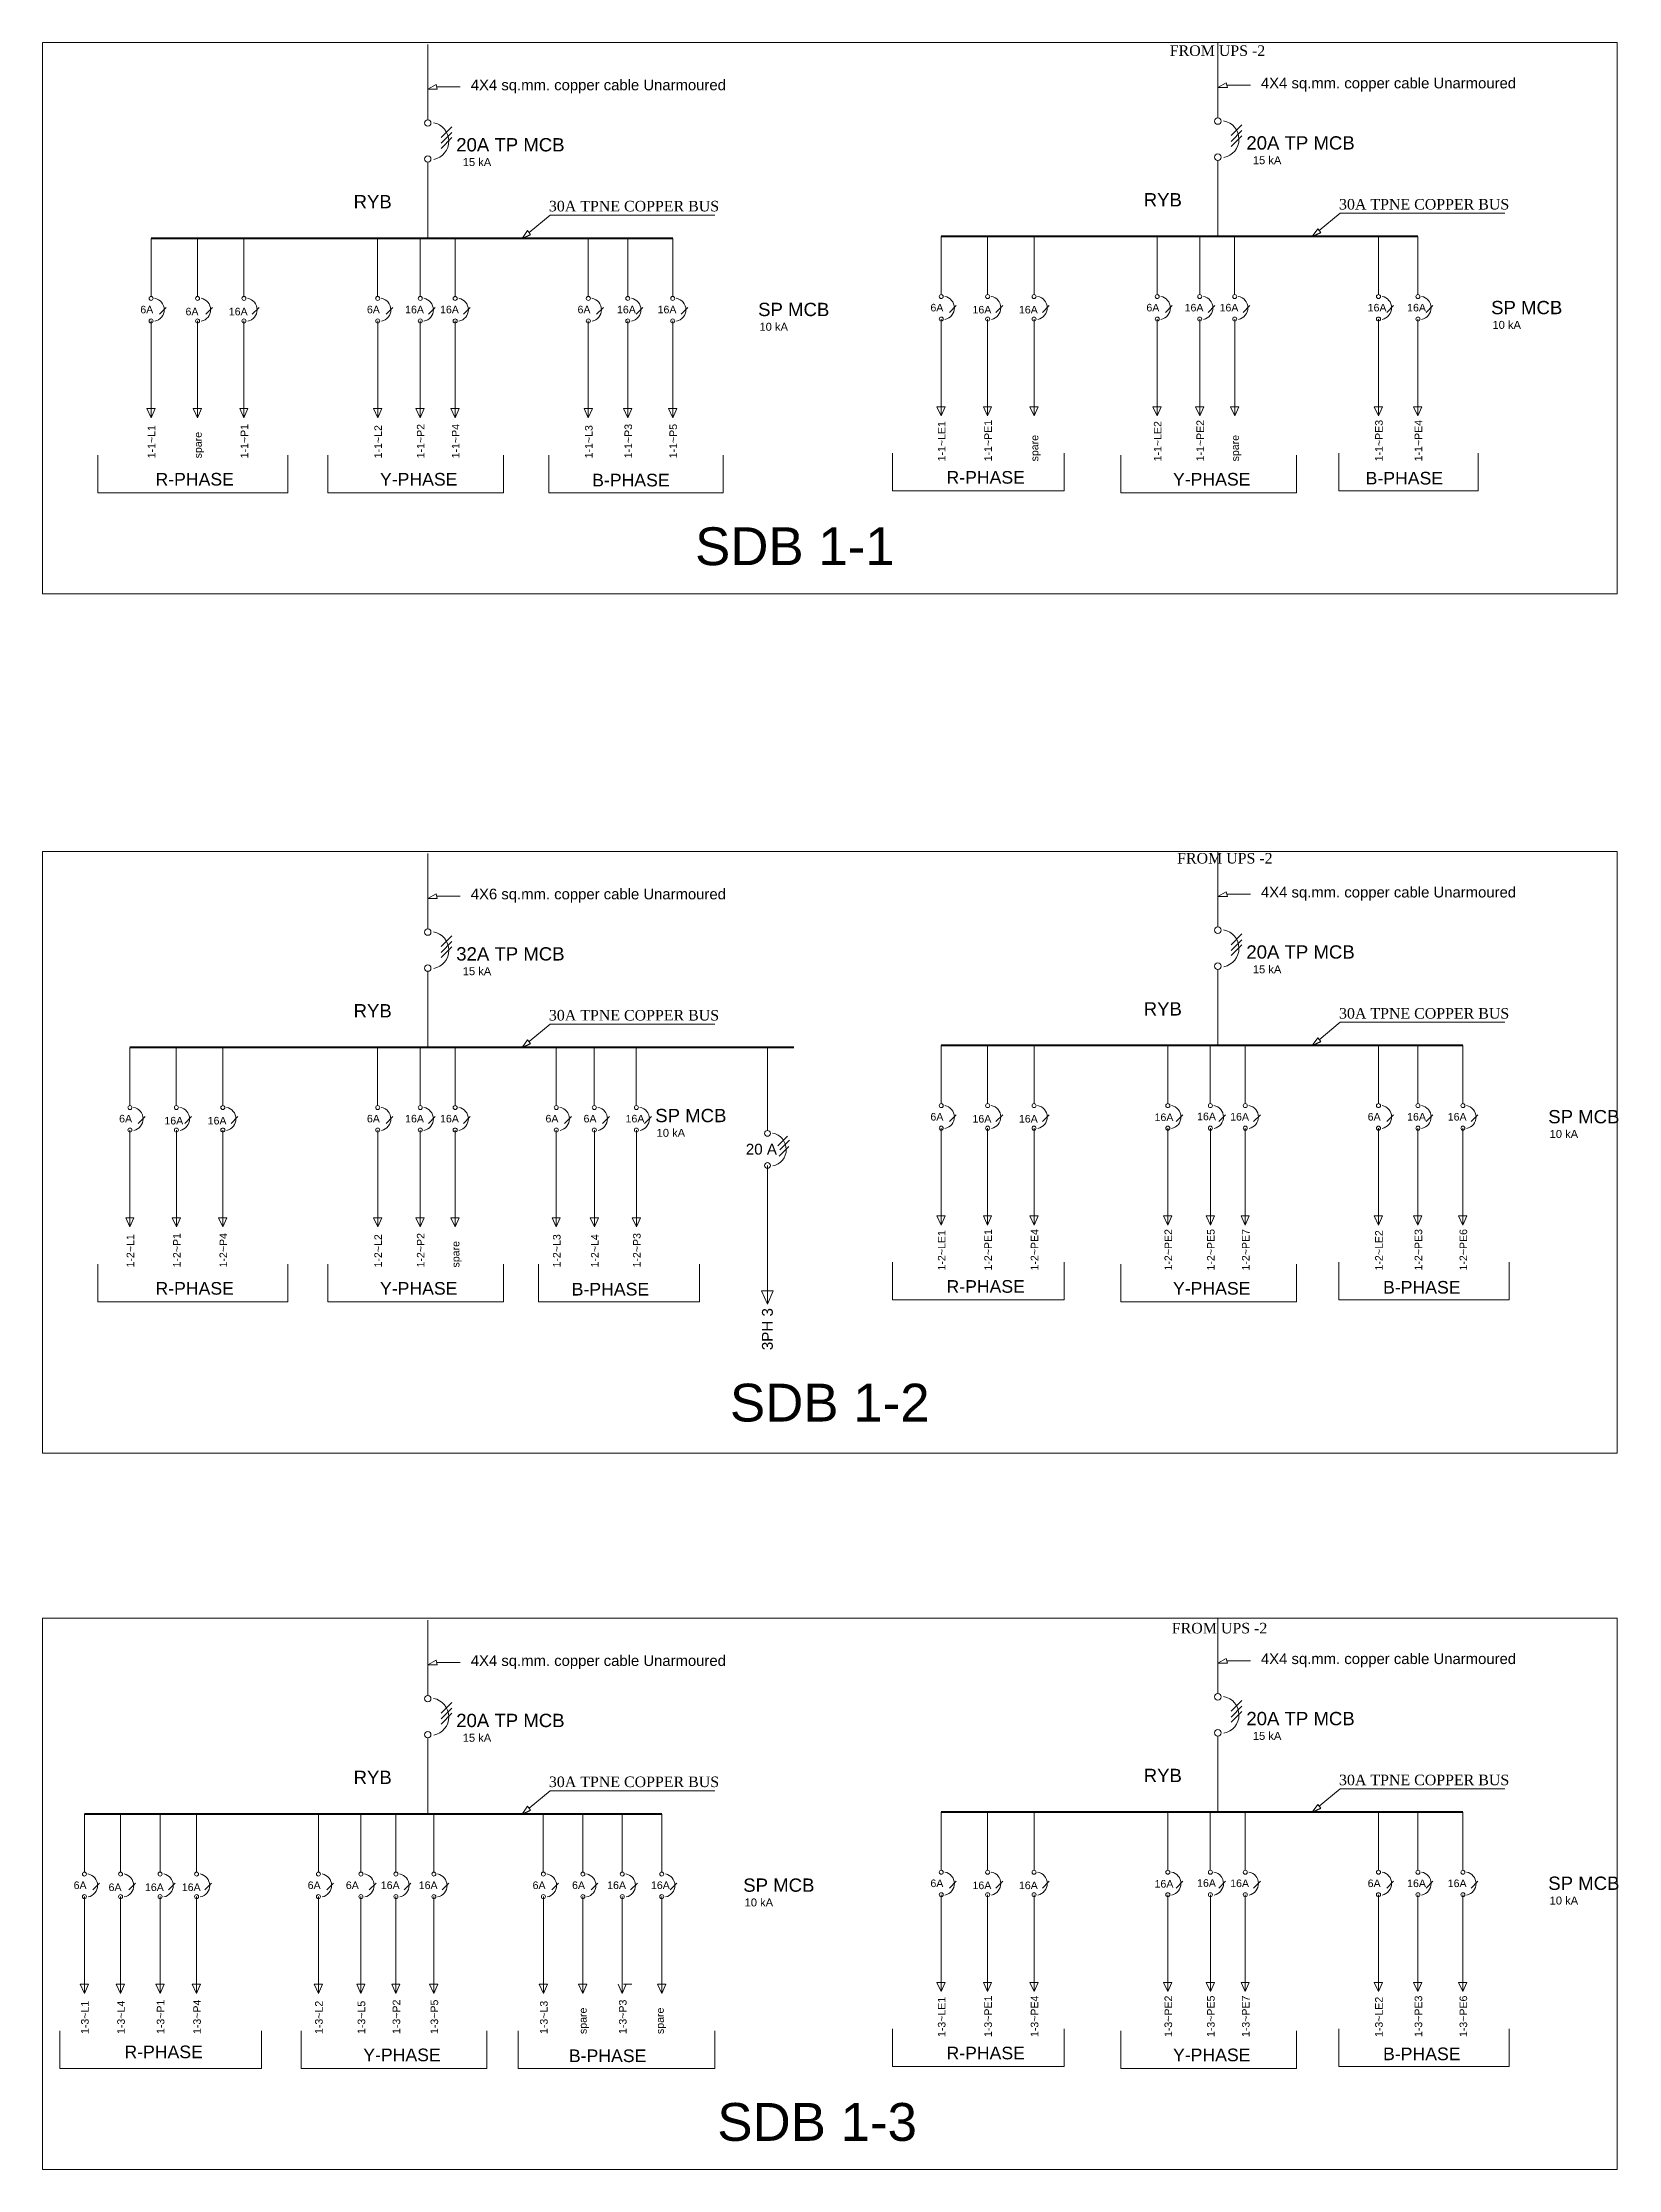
# Model space of a CAD drawing. Header units: millimetres. Extents: x 2390631 to 3337895, y 3598750 to 3969149.
# Drawn here: x 3036781 to 3099666, y 3727049 to 3811900 of the extents above; entities that cross this region are included whole.
import ezdxf

# ---------------------------------------------------------------- set-up
doc = ezdxf.new("R2010")
doc.units = ezdxf.units.MM
doc.header["$MEASUREMENT"] = 0
doc.layers.add('7 POWER PT WIRING', color=3, linetype='Continuous', lineweight=25)
doc.layers.add('Singleline', color=82, linetype='Continuous', lineweight=20)
doc.styles.add('ARIAL', font='arial.ttf')
doc.styles.add('MM', font='dutch.ttf')
doc.styles.add('ROOM', font='arial.ttf')

msp = doc.modelspace()

# ---------------------------------------------------------------- texts
at = {"layer": 'Singleline', "color": 1}
for s, height, style, p in [('FROM UPS -2', 420.38, 'MM', (3081761, 3811367)), ('20A TP MCB', 530.5, 'ROOM', (3084818, 3807632)), ('20A TP MCB', 530.5, 'ROOM', (3053289, 3807557)), ('15 kA', 318.3, 'ROOM', (3053548, 3806973)), ('15 kA', 318.3, 'ROOM', (3085077, 3807048)), (' RYB', 530.5, 'ROOM', (3048987, 3805287)), ('30A TPNE COPPER BUS', 420.38, 'MM', (3056986, 3805164)), (' RYB', 530.5, 'ROOM', (3080516, 3805363)), ('30A TPNE COPPER BUS', 420.38, 'MM', (3088515, 3805239)), ('6A  ', 302.4, 'ARIAL', (3040682, 3801098)), (' SP MCB', 530.5, 'ROOM', (3065130, 3800987)), ('6A  ', 302.4, 'ARIAL', (3072211, 3801174)), ('16A  ', 302.4, 'ARIAL', (3073890, 3801093)), ('16A  ', 302.4, 'ARIAL', (3075743, 3801093)), (' SP MCB', 530.5, 'ROOM', (3094378, 3801063)), ('6A  ', 302.4, 'ARIAL', (3042488, 3801018)), ('16A  ', 302.4, 'ARIAL', (3044214, 3801018)), ('10 kA', 318.3, 'ROOM', (3065390, 3800403)), ('10 kA', 318.3, 'ROOM', (3094638, 3800478)), ('R-PHASE', 504, 'ARIAL', (3041287, 3794227)), ('R-PHASE', 504, 'ARIAL', (3072851, 3794302)), ('FROM UPS -2', 420.38, 'MM', (3082054, 3779149)), ('20A TP MCB', 530.5, 'ROOM', (3084818, 3775354)), ('32A TP MCB', 530.5, 'ROOM', (3053289, 3775279)), ('15 kA', 318.3, 'ROOM', (3053548, 3774694)), ('15 kA', 318.3, 'ROOM', (3085077, 3774769)), (' RYB', 530.5, 'ROOM', (3048987, 3773009)), (' RYB', 530.5, 'ROOM', (3080516, 3773084)), ('30A TPNE COPPER BUS', 420.38, 'MM', (3088515, 3772961)), ('30A TPNE COPPER BUS', 420.38, 'MM', (3056986, 3772886)), ('6A  ', 302.4, 'ARIAL', (3039838, 3768820)), (' SP MCB', 530.5, 'ROOM', (3061025, 3768830)), ('6A  ', 302.4, 'ARIAL', (3072211, 3768895)), ('16A  ', 302.4, 'ARIAL', (3073890, 3768815)), ('16A  ', 302.4, 'ARIAL', (3075743, 3768815)), (' SP MCB', 530.5, 'ROOM', (3096659, 3768784)), ('16A  ', 302.4, 'ARIAL', (3041644, 3768739)), ('16A  ', 302.4, 'ARIAL', (3043371, 3768739)), ('10 kA', 318.3, 'ROOM', (3061285, 3768245)), ('10 kA', 318.3, 'ROOM', (3096919, 3768200)), ('R-PHASE', 504, 'ARIAL', (3041287, 3761948)), ('R-PHASE', 504, 'ARIAL', (3072851, 3762024)), ('FROM UPS -2', 420.38, 'MM', (3081844, 3748435)), ('20A TP MCB', 530.5, 'ROOM', (3053289, 3744697)), ('20A TP MCB', 530.5, 'ROOM', (3084818, 3744772)), ('15 kA', 318.3, 'ROOM', (3085077, 3744188)), ('15 kA', 318.3, 'ROOM', (3053548, 3744113)), (' RYB', 530.5, 'ROOM', (3048987, 3742427)), (' RYB', 530.5, 'ROOM', (3080516, 3742503)), ('30A TPNE COPPER BUS', 420.38, 'MM', (3088515, 3742379)), ('30A TPNE COPPER BUS', 420.38, 'MM', (3056986, 3742304)), ('6A  ', 302.4, 'ARIAL', (3038022, 3738238)), (' SP MCB', 530.5, 'ROOM', (3064536, 3738127)), ('6A  ', 302.4, 'ARIAL', (3072211, 3738314)), ('16A  ', 302.4, 'ARIAL', (3073890, 3738233)), ('16A  ', 302.4, 'ARIAL', (3075743, 3738233)), (' SP MCB', 530.5, 'ROOM', (3096659, 3738203)), ('6A  ', 302.4, 'ARIAL', (3039416, 3738158)), ('16A  ', 302.4, 'ARIAL', (3040868, 3738158)), ('16A  ', 302.4, 'ARIAL', (3042339, 3738158)), ('10 kA', 318.3, 'ROOM', (3064796, 3737543)), ('10 kA', 318.3, 'ROOM', (3096919, 3737618)), ('R-PHASE', 504, 'ARIAL', (3040049, 3731488)), ('R-PHASE', 504, 'ARIAL', (3072851, 3731442))]:
    msp.add_text(s, height=height, dxfattribs=dict(at, style=style)).set_placement(p)
at = {"layer": 'Singleline', "style": 'ROOM'}
for s, p in [('4X4 sq.mm. copper cable Unarmoured', (3053870, 3809997)), ('4X4 sq.mm. copper cable Unarmoured', (3085399, 3810072)), ('4X6 sq.mm. copper cable Unarmoured', (3053870, 3777719)), ('4X4 sq.mm. copper cable Unarmoured', (3085399, 3777794)), ('4X4 sq.mm. copper cable Unarmoured', (3053870, 3747137)), ('4X4 sq.mm. copper cable Unarmoured', (3085399, 3747212))]:
    msp.add_text(s, height=424.37, dxfattribs=at).set_placement(p)
at = {"layer": 'Singleline', "color": 2, "style": 'ARIAL'}
for s, height, p in [('6A  ', 302.4, (3049725, 3801098)), ('16A  ', 302.4, (3051249, 3801098)), ('16A  ', 302.4, (3052643, 3801098)), ('6A  ', 302.4, (3080830, 3801174)), ('16A  ', 302.4, (3082354, 3801174)), ('16A  ', 302.4, (3083749, 3801174)), ('Y-PHASE', 504, (3050247, 3794227)), ('Y-PHASE', 504, (3081891, 3794227)), ('6A  ', 302.4, (3049725, 3768820)), ('16A  ', 302.4, (3051249, 3768820)), ('16A  ', 302.4, (3052643, 3768820)), ('16A  ', 302.4, (3081155, 3768875)), ('16A  ', 302.4, (3082852, 3768908)), ('16A  ', 302.4, (3084172, 3768895)), ('Y-PHASE', 504, (3050247, 3761948)), ('Y-PHASE', 504, (3081891, 3761948)), ('6A  ', 302.4, (3047361, 3738238)), ('6A  ', 302.4, (3048884, 3738238)), ('16A  ', 302.4, (3050279, 3738238)), ('16A  ', 302.4, (3051793, 3738238)), ('16A  ', 302.4, (3081155, 3738294)), ('16A  ', 302.4, (3082852, 3738327)), ('16A  ', 302.4, (3084172, 3738314)), ('Y-PHASE', 504, (3049580, 3731367)), ('Y-PHASE', 504, (3081891, 3731367))]:
    msp.add_text(s, height=height, dxfattribs=at).set_placement(p)
at = {"layer": 'Singleline', "color": 5, "style": 'ARIAL'}
for s, height, p in [('6A  ', 302.4, (3058130, 3801098)), ('16A  ', 302.4, (3059704, 3801098)), ('16A  ', 302.4, (3061325, 3801098)), ('16A  ', 302.4, (3089659, 3801174)), ('16A  ', 302.4, (3091233, 3801174)), ('B-PHASE', 504, (3058713, 3794193)), ('B-PHASE', 504, (3089578, 3794269)), ('6A  ', 302.4, (3056851, 3768820)), ('6A  ', 302.4, (3058369, 3768820)), ('16A  ', 302.4, (3060046, 3768820)), ('6A  ', 302.4, (3089659, 3768895)), ('16A  ', 302.4, (3091233, 3768895)), ('16A  ', 302.4, (3092854, 3768895)), ('B-PHASE', 504, (3057897, 3761915)), ('B-PHASE', 504, (3090273, 3761990)), ('6A  ', 302.4, (3056336, 3738238)), ('6A  ', 302.4, (3057911, 3738238)), ('16A  ', 302.4, (3059312, 3738238)), ('16A  ', 302.4, (3061060, 3738238)), ('6A  ', 302.4, (3089659, 3738314)), ('16A  ', 302.4, (3091233, 3738314)), ('16A  ', 302.4, (3092854, 3738314)), ('B-PHASE', 504, (3057785, 3731333)), ('B-PHASE', 504, (3090273, 3731409))]:
    msp.add_text(s, height=height, dxfattribs=at).set_placement(p)
at = {"layer": 'Singleline', "color": 1, "style": 'ARIAL'}
for s, p in [('1-1~L1', (3041282, 3795311)), ('spare', (3043135, 3795311)), ('1-1~P1', (3044988, 3795311)), ('1-1~LE1', (3072812, 3795190)), ('1-1~PE1', (3074664, 3795190)), ('spare', (3076517, 3795190)), ('1-2~L1', (3040439, 3763033)), ('1-2~P1', (3042292, 3763033)), ('1-2~P4', (3044145, 3763033)), ('1-2~LE1', (3072812, 3762912)), ('1-2~PE1', (3074664, 3762912)), ('1-2~PE4', (3076517, 3762912)), ('1-3~L1', (3038623, 3732451)), ('1-3~L4', (3040064, 3732451)), ('1-3~P1', (3041642, 3732451)), ('1-3~P4', (3043097, 3732451)), ('1-3~LE1', (3072812, 3732330)), ('1-3~PE1', (3074664, 3732330)), ('1-3~PE4', (3076517, 3732330))]:
    msp.add_text(s, height=302.4, rotation=90, dxfattribs=at).set_placement(p)
at = {"layer": 'Singleline', "color": 2, "style": 'ARIAL'}
for s, p in [('1-1~L2', (3050325, 3795311)), ('1-1~P2', (3052022, 3795311)), ('1-1~P4', (3053417, 3795311)), ('1-1~LE2', (3081431, 3795190)), ('1-1~PE2', (3083128, 3795190)), ('spare', (3084523, 3795190)), ('1-2~L2', (3050325, 3763033)), ('1-2~P2', (3052022, 3763033)), ('spare', (3053417, 3763033)), ('1-2~PE2', (3081854, 3762912)), ('1-2~PE5', (3083552, 3762912)), ('1-2~PE7', (3084946, 3762912)), ('1-3~L2', (3047961, 3732451)), ('1-3~L5', (3049658, 3732451)), ('1-3~P2', (3051053, 3732451)), ('1-3~P5', (3052567, 3732451)), ('1-3~PE2', (3081854, 3732330)), ('1-3~PE5', (3083552, 3732330)), ('1-3~PE7', (3084946, 3732330))]:
    msp.add_text(s, height=302.4, rotation=90, dxfattribs=at).set_placement(p)
at = {"layer": 'Singleline', "color": 5, "style": 'ARIAL'}
for s, p in [('1-1~L3', (3058730, 3795311)), ('1-1~P3', (3060305, 3795311)), ('1-1~P5', (3062099, 3795311)), ('1-1~PE3', (3090259, 3795190)), ('1-1~PE4', (3091834, 3795190)), ('1-2~L3', (3057451, 3763033)), ('1-2~L4', (3058970, 3763033)), ('1-2~P3', (3060646, 3763033)), ('1-2~LE2', (3090259, 3762912)), ('1-2~PE3', (3091834, 3762912)), ('1-2~PE6', (3093628, 3762912)), ('1-3~L3', (3056937, 3732451)), ('spare', (3058494, 3732451)), ('1-3~P3', (3060086, 3732451)), ('spare', (3061572, 3732451)), ('1-3~LE2', (3090259, 3732330)), ('1-3~PE3', (3091834, 3732330)), ('1-3~PE6', (3093628, 3732330))]:
    msp.add_text(s, height=302.4, rotation=90, dxfattribs=at).set_placement(p)
at = {"layer": 'Singleline', "color": 7, "true_color": 0xffffff, "style": 'ARIAL'}
msp.add_text('20 A', height=432.4, dxfattribs=at).set_placement((3064844, 3767535))
msp.add_text('3PH 3', height=432.4, rotation=90, dxfattribs=at).set_placement((3065921, 3759734))
at = {"layer": 'Singleline', "color": 1, "linetype": 'Continuous', "lineweight": 35, "char_height": 1509.3, "attachment_point": 5, "style": 'ARIAL'}
for s, insert in [('SDB 1-1', (3066803, 3791795)), ('SDB 1-2', (3068195, 3757631)), ('SDB 1-3', (3067690, 3728935))]:
    msp.add_mtext(s, dxfattribs=dict(at, insert=insert))

# ---------------------------------------------------------------- linework, layer by layer
at = {"layer": '7 POWER PT WIRING'}
for p, q in [((3055914, 3804087), (3056258, 3804247)), ((3087443, 3804162), (3087787, 3804322)), ((3055914, 3771809), (3056258, 3771969)), ((3087443, 3771884), (3087787, 3772044)), ((3055914, 3741227), (3056258, 3741387)), ((3087443, 3741302), (3087787, 3741462))]:
    msp.add_line(p, q, dxfattribs=at)
at = {"layer": 'Singleline', "ltscale": 3}
for p, q in [((3099609, 3811900), (3036781, 3811900)), ((3036781, 3811900), (3036781, 3789909)), ((3099609, 3789909), (3099609, 3811900)), ((3036781, 3789909), (3099609, 3789909)), ((3099609, 3779622), (3036781, 3779622)), ((3036781, 3779622), (3036781, 3755630)), ((3099609, 3755630), (3099609, 3779622)), ((3036781, 3755630), (3099609, 3755630)), ((3099609, 3749040), (3036781, 3749040)), ((3036781, 3749040), (3036781, 3727049)), ((3099609, 3727049), (3099609, 3749040)), ((3036781, 3727049), (3099609, 3727049))]:
    msp.add_line(p, q, dxfattribs=at)
at = {"layer": 'Singleline'}
for p, q in [((3052153, 3808820), (3052153, 3811825)), ((3083682, 3808895), (3083682, 3811900)), ((3052484, 3810224), (3052153, 3810037)), ((3052533, 3810037), (3052153, 3810037)), ((3084013, 3810299), (3083682, 3810112)), ((3084062, 3810112), (3083682, 3810112)), ((3052152, 3804087), (3052153, 3806788)), ((3052153, 3805873), (3052153, 3807126)), ((3083681, 3804162), (3083682, 3806864)), ((3083682, 3805948), (3083682, 3807202)), ((3056135, 3804396), (3055914, 3804087)), ((3087664, 3804471), (3087443, 3804162)), ((3052153, 3776542), (3052153, 3779547)), ((3083682, 3776617), (3083682, 3779622)), ((3052484, 3777945), (3052153, 3777758)), ((3052533, 3777758), (3052153, 3777758)), ((3084013, 3778021), (3083682, 3777833)), ((3084062, 3777833), (3083682, 3777833)), ((3052152, 3771809), (3052153, 3774510)), ((3052153, 3773594), (3052153, 3774848)), ((3083681, 3771884), (3083682, 3774585)), ((3083682, 3773670), (3083682, 3774923)), ((3056135, 3772118), (3055914, 3771809)), ((3087664, 3772193), (3087443, 3771884)), ((3052153, 3745960), (3052153, 3748965)), ((3083682, 3746035), (3083682, 3749040)), ((3052484, 3747364), (3052153, 3747177)), ((3052533, 3747177), (3052153, 3747177)), ((3084013, 3747439), (3083682, 3747252)), ((3084062, 3747252), (3083682, 3747252)), ((3052152, 3741227), (3052153, 3743928)), ((3052153, 3743013), (3052153, 3744266)), ((3083681, 3741302), (3083682, 3744004)), ((3083682, 3743088), (3083682, 3744342)), ((3056135, 3741536), (3055914, 3741227)), ((3087664, 3741611), (3087443, 3741302))]:
    msp.add_line(p, q, dxfattribs=at)
at = {"layer": 'Singleline', "ltscale": 2.5}
for p, q in [((3052484, 3810224), (3052533, 3810037)), ((3084013, 3810299), (3084062, 3810112)), ((3056135, 3804396), (3056258, 3804247)), ((3087664, 3804471), (3087787, 3804322)), ((3052484, 3777945), (3052533, 3777758)), ((3084013, 3778021), (3084062, 3777833)), ((3056135, 3772118), (3056258, 3771969)), ((3087664, 3772193), (3087787, 3772044)), ((3052484, 3747364), (3052533, 3747177)), ((3084013, 3747439), (3084062, 3747252)), ((3056135, 3741536), (3056258, 3741387)), ((3087664, 3741611), (3087787, 3741462))]:
    msp.add_line(p, q, dxfattribs=at)
at = {"layer": 'Singleline', "color": 4}
for p, q in [((3052508, 3810130), (3053452, 3810130)), ((3084037, 3810205), (3084981, 3810205)), ((3052508, 3777852), (3053452, 3777852)), ((3084037, 3777927), (3084981, 3777927)), ((3052508, 3747270), (3053452, 3747270)), ((3084037, 3747345), (3084981, 3747345))]:
    msp.add_line(p, q, dxfattribs=at)
at = {"layer": 'Singleline', "color": 2}
for p, q in [((3052683, 3808112), (3053114, 3808543)), ((3052683, 3807883), (3053114, 3808314)), ((3084212, 3808187), (3084643, 3808618)), ((3084212, 3807958), (3084643, 3808389)), ((3084212, 3807754), (3084643, 3808185)), ((3052683, 3807678), (3053114, 3808110)), ((3050153, 3801773), (3050153, 3804087)), ((3051850, 3801773), (3051850, 3804087)), ((3053244, 3801773), (3053244, 3804087)), ((3081258, 3801848), (3081258, 3804162)), ((3082955, 3801848), (3082955, 3804162)), ((3084350, 3801848), (3084350, 3804162)), ((3081592, 3801134), (3081862, 3801404)), ((3083289, 3801134), (3083559, 3801404)), ((3084684, 3801134), (3084953, 3801404)), ((3050156, 3800795), (3050156, 3796929)), ((3050487, 3801059), (3050756, 3801328)), ((3051853, 3800795), (3051853, 3796929)), ((3052184, 3801059), (3052453, 3801328)), ((3053247, 3800795), (3053247, 3796929)), ((3053578, 3801059), (3053848, 3801328)), ((3081261, 3800870), (3081261, 3797004)), ((3082958, 3800870), (3082958, 3797004)), ((3084353, 3800870), (3084353, 3797004)), ((3049985, 3797296), (3050315, 3797296)), ((3051682, 3797296), (3052012, 3797296)), ((3053077, 3797296), (3053407, 3797296)), ((3081091, 3797371), (3081421, 3797371)), ((3082788, 3797371), (3083118, 3797371)), ((3084182, 3797371), (3084512, 3797371)), ((3048159, 3795445), (3048159, 3793941)), ((3055172, 3795445), (3055172, 3793941)), ((3079803, 3795445), (3079803, 3793941)), ((3086817, 3795445), (3086817, 3793941)), ((3048159, 3793941), (3055172, 3793941)), ((3079803, 3793941), (3086817, 3793941)), ((3052683, 3775833), (3053114, 3776264)), ((3052683, 3775604), (3053114, 3776035)), ((3084212, 3775909), (3084643, 3776340)), ((3084212, 3775679), (3084643, 3776110)), ((3084212, 3775475), (3084643, 3775906)), ((3052683, 3775400), (3053114, 3775831)), ((3050153, 3769494), (3050153, 3771809)), ((3051850, 3769494), (3051850, 3771809)), ((3053244, 3769494), (3053244, 3771809)), ((3081682, 3769569), (3081682, 3771884)), ((3083379, 3769569), (3083379, 3771884)), ((3084773, 3769569), (3084773, 3771884)), ((3082016, 3768856), (3082285, 3769125)), ((3083713, 3768856), (3083982, 3769125)), ((3085107, 3768856), (3085377, 3769125)), ((3050156, 3768516), (3050156, 3764650)), ((3050487, 3768781), (3050756, 3769050)), ((3051853, 3768516), (3051853, 3764650)), ((3052184, 3768781), (3052453, 3769050)), ((3053247, 3768516), (3053247, 3764650)), ((3053578, 3768781), (3053848, 3769050)), ((3081685, 3768591), (3081685, 3764725)), ((3083382, 3768591), (3083382, 3764725)), ((3084776, 3768591), (3084776, 3764725)), ((3066197, 3767723), (3066583, 3768108)), ((3049985, 3765018), (3050315, 3765018)), ((3051682, 3765018), (3052012, 3765018)), ((3053077, 3765018), (3053407, 3765018)), ((3081514, 3765093), (3081844, 3765093)), ((3083211, 3765093), (3083541, 3765093)), ((3084606, 3765093), (3084936, 3765093)), ((3048159, 3763167), (3048159, 3761662)), ((3055172, 3763167), (3055172, 3761662)), ((3079803, 3763167), (3079803, 3761662)), ((3086817, 3763167), (3086817, 3761662)), ((3048159, 3761662), (3055172, 3761662)), ((3079803, 3761662), (3086817, 3761662)), ((3052683, 3745252), (3053114, 3745683)), ((3052683, 3745023), (3053114, 3745454)), ((3084212, 3745327), (3084643, 3745758)), ((3084212, 3745098), (3084643, 3745529)), ((3052683, 3744818), (3053114, 3745250)), ((3084212, 3744894), (3084643, 3745325)), ((3047788, 3738913), (3047788, 3741227)), ((3049486, 3738913), (3049486, 3741227)), ((3050880, 3738913), (3050880, 3741227)), ((3052395, 3738913), (3052395, 3741227)), ((3081682, 3738988), (3081682, 3741302)), ((3083379, 3738988), (3083379, 3741302)), ((3084773, 3738988), (3084773, 3741302)), ((3082016, 3738274), (3082285, 3738544)), ((3083713, 3738274), (3083982, 3738544)), ((3085107, 3738274), (3085377, 3738544)), ((3047791, 3737935), (3047791, 3734069)), ((3048123, 3738199), (3048392, 3738468)), ((3049488, 3737935), (3049488, 3734069)), ((3049820, 3738199), (3050089, 3738468)), ((3050883, 3737935), (3050883, 3734069)), ((3051214, 3738199), (3051484, 3738468)), ((3052397, 3737935), (3052397, 3734069)), ((3052729, 3738199), (3052998, 3738468)), ((3081685, 3738010), (3081685, 3734144)), ((3083382, 3738010), (3083382, 3734144)), ((3084776, 3738010), (3084776, 3734144)), ((3047621, 3734436), (3047951, 3734436)), ((3049318, 3734436), (3049648, 3734436)), ((3050713, 3734436), (3051043, 3734436)), ((3052227, 3734436), (3052557, 3734436)), ((3081514, 3734511), (3081844, 3734511)), ((3083211, 3734511), (3083541, 3734511)), ((3084606, 3734511), (3084936, 3734511)), ((3047108, 3732585), (3047108, 3731081)), ((3054506, 3732585), (3054506, 3731081)), ((3079803, 3732585), (3079803, 3731081)), ((3086817, 3732585), (3086817, 3731081)), ((3047108, 3731081), (3054506, 3731081)), ((3079803, 3731081), (3086817, 3731081))]:
    msp.add_line(p, q, dxfattribs=at)
at = {"layer": 'Singleline', "color": 1, "lineweight": 80}
for p, q in [((3061926, 3804087), (3041110, 3804087)), ((3091661, 3804162), (3072639, 3804162)), ((3066759, 3771809), (3040266, 3771809)), ((3093455, 3771884), (3072639, 3771884)), ((3061488, 3741227), (3038450, 3741227)), ((3093455, 3741302), (3072639, 3741302))]:
    msp.add_line(p, q, dxfattribs=at)
at = {"layer": 'Singleline', "color": 1}
for p, q in [((3041110, 3801773), (3041110, 3804087)), ((3042963, 3801773), (3042963, 3804087)), ((3044815, 3801773), (3044815, 3804087)), ((3072639, 3801848), (3072639, 3804162)), ((3074492, 3801848), (3074492, 3804162)), ((3076345, 3801848), (3076345, 3804162)), ((3072973, 3801134), (3073242, 3801404)), ((3074826, 3801134), (3075095, 3801404)), ((3076679, 3801134), (3076948, 3801404)), ((3041113, 3800795), (3041113, 3796929)), ((3041444, 3801059), (3041713, 3801328)), ((3042966, 3800795), (3042966, 3796929)), ((3043297, 3801059), (3043566, 3801328)), ((3044818, 3800795), (3044818, 3796929)), ((3045150, 3801059), (3045419, 3801328)), ((3072642, 3800870), (3072642, 3797004)), ((3074495, 3800870), (3074495, 3797004)), ((3076347, 3800870), (3076347, 3797004)), ((3040942, 3797296), (3041272, 3797296)), ((3042795, 3797296), (3043125, 3797296)), ((3044648, 3797296), (3044978, 3797296)), ((3072471, 3797371), (3072801, 3797371)), ((3074324, 3797371), (3074654, 3797371)), ((3076177, 3797371), (3076507, 3797371)), ((3038986, 3795445), (3038986, 3793941)), ((3046566, 3795445), (3046566, 3793941)), ((3070704, 3795520), (3070704, 3794016)), ((3077548, 3795520), (3077548, 3794016)), ((3038986, 3793941), (3046566, 3793941)), ((3070704, 3794016), (3077548, 3794016)), ((3040266, 3769494), (3040266, 3771809)), ((3042119, 3769494), (3042119, 3771809)), ((3043972, 3769494), (3043972, 3771809)), ((3072639, 3769569), (3072639, 3771884)), ((3074492, 3769569), (3074492, 3771884)), ((3076345, 3769569), (3076345, 3771884)), ((3072973, 3768856), (3073242, 3769125)), ((3074826, 3768856), (3075095, 3769125)), ((3076679, 3768856), (3076948, 3769125)), ((3040269, 3768516), (3040269, 3764650)), ((3040600, 3768781), (3040870, 3769050)), ((3042122, 3768516), (3042122, 3764650)), ((3042453, 3768781), (3042723, 3769050)), ((3043975, 3768516), (3043975, 3764650)), ((3044306, 3768781), (3044576, 3769050)), ((3066122, 3767889), (3066508, 3768274)), ((3072642, 3768591), (3072642, 3764725)), ((3074495, 3768591), (3074495, 3764725)), ((3076347, 3768591), (3076347, 3764725)), ((3040099, 3765018), (3040429, 3765018)), ((3041952, 3765018), (3042282, 3765018)), ((3043804, 3765018), (3044134, 3765018)), ((3072471, 3765093), (3072801, 3765093)), ((3074324, 3765093), (3074654, 3765093)), ((3076177, 3765093), (3076507, 3765093)), ((3038986, 3763167), (3038986, 3761662)), ((3046566, 3763167), (3046566, 3761662)), ((3070704, 3763242), (3070704, 3761738)), ((3077548, 3763242), (3077548, 3761738)), ((3038986, 3761662), (3046566, 3761662)), ((3070704, 3761738), (3077548, 3761738)), ((3038450, 3738913), (3038450, 3741227)), ((3039891, 3738913), (3039891, 3741227)), ((3041469, 3738913), (3041469, 3741227)), ((3042924, 3738913), (3042924, 3741227)), ((3072639, 3738988), (3072639, 3741302)), ((3074492, 3738988), (3074492, 3741302)), ((3076345, 3738988), (3076345, 3741302)), ((3072973, 3738274), (3073242, 3738544)), ((3074826, 3738274), (3075095, 3738544)), ((3076679, 3738274), (3076948, 3738544)), ((3038453, 3737935), (3038453, 3734069)), ((3038784, 3738199), (3039053, 3738468)), ((3039894, 3737935), (3039894, 3734069)), ((3040225, 3738199), (3040495, 3738468)), ((3041472, 3737935), (3041472, 3734069)), ((3041803, 3738199), (3042073, 3738468)), ((3042927, 3737935), (3042927, 3734069)), ((3043258, 3738199), (3043528, 3738468)), ((3072642, 3738010), (3072642, 3734144)), ((3074495, 3738010), (3074495, 3734144)), ((3076347, 3738010), (3076347, 3734144)), ((3038282, 3734436), (3038612, 3734436)), ((3039723, 3734436), (3040053, 3734436)), ((3041301, 3734436), (3041631, 3734436)), ((3042756, 3734436), (3043086, 3734436)), ((3072471, 3734511), (3072801, 3734511)), ((3074324, 3734511), (3074654, 3734511)), ((3076177, 3734511), (3076507, 3734511)), ((3070704, 3732660), (3070704, 3731156)), ((3077548, 3732660), (3077548, 3731156)), ((3037468, 3732585), (3037468, 3731081)), ((3045523, 3732585), (3045523, 3731081)), ((3037468, 3731081), (3045523, 3731081)), ((3070704, 3731156), (3077548, 3731156))]:
    msp.add_line(p, q, dxfattribs=at)
at = {"layer": 'Singleline', "color": 5}
for p, q in [((3058558, 3801773), (3058558, 3804087)), ((3060132, 3801773), (3060132, 3804087)), ((3061926, 3801773), (3061926, 3804087)), ((3090087, 3801848), (3090087, 3804162)), ((3091661, 3801848), (3091661, 3804162)), ((3090421, 3801134), (3090690, 3801404)), ((3091995, 3801134), (3092265, 3801404)), ((3058560, 3800795), (3058560, 3796929)), ((3058892, 3801059), (3059161, 3801328)), ((3060135, 3800795), (3060135, 3796929)), ((3060466, 3801059), (3060736, 3801328)), ((3061929, 3800795), (3061929, 3796929)), ((3062260, 3801059), (3062529, 3801328)), ((3090090, 3800870), (3090090, 3797004)), ((3091664, 3800870), (3091664, 3797004)), ((3058390, 3797296), (3058720, 3797296)), ((3059965, 3797296), (3060295, 3797296)), ((3061758, 3797296), (3062088, 3797296)), ((3089919, 3797371), (3090249, 3797371)), ((3091494, 3797371), (3091824, 3797371)), ((3056982, 3795445), (3056982, 3793941)), ((3063947, 3795445), (3063947, 3793941)), ((3088511, 3795520), (3088511, 3794016)), ((3094073, 3795520), (3094073, 3794016)), ((3056982, 3793941), (3063947, 3793941)), ((3088511, 3794016), (3094073, 3794016)), ((3057279, 3769494), (3057279, 3771809)), ((3058797, 3769494), (3058797, 3771809)), ((3060474, 3769494), (3060474, 3771809)), ((3090087, 3769569), (3090087, 3771884)), ((3091661, 3769569), (3091661, 3771884)), ((3093455, 3769569), (3093455, 3771884)), ((3090421, 3768856), (3090690, 3769125)), ((3091995, 3768856), (3092265, 3769125)), ((3093789, 3768856), (3094058, 3769125)), ((3057281, 3768516), (3057281, 3764650)), ((3057613, 3768781), (3057882, 3769050)), ((3058800, 3768516), (3058800, 3764650)), ((3059131, 3768781), (3059401, 3769050)), ((3060477, 3768516), (3060477, 3764650)), ((3060808, 3768781), (3061077, 3769050)), ((3090090, 3768591), (3090090, 3764725)), ((3091664, 3768591), (3091664, 3764725)), ((3093458, 3768591), (3093458, 3764725)), ((3066181, 3767479), (3066567, 3767864)), ((3057111, 3765018), (3057441, 3765018)), ((3058630, 3765018), (3058960, 3765018)), ((3060306, 3765018), (3060636, 3765018)), ((3089919, 3765093), (3090249, 3765093)), ((3091494, 3765093), (3091824, 3765093)), ((3093287, 3765093), (3093617, 3765093)), ((3056567, 3763167), (3056567, 3761662)), ((3062993, 3763167), (3062993, 3761662)), ((3088511, 3763242), (3088511, 3761738)), ((3095311, 3763242), (3095311, 3761738)), ((3056567, 3761662), (3062993, 3761662)), ((3088511, 3761738), (3095311, 3761738)), ((3056764, 3738913), (3056764, 3741227)), ((3058339, 3738913), (3058339, 3741227)), ((3059913, 3738913), (3059913, 3741227)), ((3059913, 3738913), (3059913, 3741227)), ((3061488, 3738913), (3061488, 3741227)), ((3061488, 3738913), (3061488, 3741227)), ((3090087, 3738988), (3090087, 3741302)), ((3091661, 3738988), (3091661, 3741302)), ((3093455, 3738988), (3093455, 3741302)), ((3090421, 3738274), (3090690, 3738544)), ((3091995, 3738274), (3092265, 3738544)), ((3093789, 3738274), (3094058, 3738544)), ((3056767, 3737935), (3056767, 3734069)), ((3057098, 3738199), (3057368, 3738468)), ((3058342, 3737935), (3058342, 3734069)), ((3058673, 3738199), (3058942, 3738468)), ((3059916, 3737935), (3059916, 3734069)), ((3060247, 3738199), (3060517, 3738468)), ((3061491, 3737935), (3061491, 3734069)), ((3061822, 3738199), (3062091, 3738468)), ((3090090, 3738010), (3090090, 3734144)), ((3091664, 3738010), (3091664, 3734144)), ((3093458, 3738010), (3093458, 3734144)), ((3056597, 3734436), (3056926, 3734436)), ((3058171, 3734436), (3058501, 3734436)), ((3059962, 3734436), (3060292, 3734436)), ((3061320, 3734436), (3061650, 3734436)), ((3089919, 3734511), (3090249, 3734511)), ((3091494, 3734511), (3091824, 3734511)), ((3093287, 3734511), (3093617, 3734511)), ((3088511, 3732660), (3088511, 3731156)), ((3095311, 3732660), (3095311, 3731156)), ((3055760, 3732585), (3055760, 3731081)), ((3063613, 3732585), (3063613, 3731081)), ((3055760, 3731081), (3063613, 3731081)), ((3088511, 3731156), (3095311, 3731156))]:
    msp.add_line(p, q, dxfattribs=at)
at = {"layer": 'Singleline', "color": 7, "true_color": 0xffffff}
for p, q in [((3065704, 3768499), (3065704, 3771809)), ((3065708, 3767100), (3065708, 3761572)), ((3065464, 3762097), (3065936, 3762097))]:
    msp.add_line(p, q, dxfattribs=at)
at = {"layer": 'Singleline'}
for points in [[(3063609, 3805016), (3057033, 3805016), (3056196, 3804322)], [(3095138, 3805091), (3088562, 3805091), (3087725, 3804397)], [(3063609, 3772738), (3057033, 3772738), (3056196, 3772043)], [(3095138, 3772813), (3088562, 3772813), (3087725, 3772119)], [(3063609, 3742156), (3057033, 3742156), (3056196, 3741462)], [(3095138, 3742231), (3088562, 3742231), (3087725, 3741537)]]:
    msp.add_lwpolyline(points, dxfattribs=at)
at = {"layer": 'Singleline', "color": 1}
for points in [[(3041272, 3797296), (3041113, 3796929), (3040942, 3797296)], [(3043125, 3797296), (3042966, 3796929), (3042795, 3797296)], [(3044978, 3797296), (3044818, 3796929), (3044648, 3797296)], [(3072801, 3797371), (3072642, 3797004), (3072471, 3797371)], [(3074654, 3797371), (3074495, 3797004), (3074324, 3797371)], [(3076507, 3797371), (3076347, 3797004), (3076177, 3797371)], [(3040429, 3765018), (3040269, 3764650), (3040099, 3765018)], [(3042282, 3765018), (3042122, 3764650), (3041952, 3765018)], [(3044134, 3765018), (3043975, 3764650), (3043804, 3765018)], [(3072801, 3765093), (3072642, 3764725), (3072471, 3765093)], [(3074654, 3765093), (3074495, 3764725), (3074324, 3765093)], [(3076507, 3765093), (3076347, 3764725), (3076177, 3765093)], [(3038612, 3734436), (3038453, 3734069), (3038282, 3734436)], [(3040053, 3734436), (3039894, 3734069), (3039723, 3734436)], [(3041631, 3734436), (3041472, 3734069), (3041301, 3734436)], [(3043086, 3734436), (3042927, 3734069), (3042756, 3734436)], [(3072801, 3734511), (3072642, 3734144), (3072471, 3734511)], [(3074654, 3734511), (3074495, 3734144), (3074324, 3734511)], [(3076507, 3734511), (3076347, 3734144), (3076177, 3734511)]]:
    msp.add_lwpolyline(points, dxfattribs=at)
at = {"layer": 'Singleline', "color": 2}
for points in [[(3050315, 3797296), (3050156, 3796929), (3049985, 3797296)], [(3052012, 3797296), (3051853, 3796929), (3051682, 3797296)], [(3053407, 3797296), (3053247, 3796929), (3053077, 3797296)], [(3081421, 3797371), (3081261, 3797004), (3081091, 3797371)], [(3083118, 3797371), (3082958, 3797004), (3082788, 3797371)], [(3084512, 3797371), (3084353, 3797004), (3084182, 3797371)], [(3050315, 3765018), (3050156, 3764650), (3049985, 3765018)], [(3052012, 3765018), (3051853, 3764650), (3051682, 3765018)], [(3053407, 3765018), (3053247, 3764650), (3053077, 3765018)], [(3081844, 3765093), (3081685, 3764725), (3081514, 3765093)], [(3083541, 3765093), (3083382, 3764725), (3083211, 3765093)], [(3084936, 3765093), (3084776, 3764725), (3084606, 3765093)], [(3047951, 3734436), (3047791, 3734069), (3047621, 3734436)], [(3049648, 3734436), (3049488, 3734069), (3049318, 3734436)], [(3051043, 3734436), (3050883, 3734069), (3050713, 3734436)], [(3052557, 3734436), (3052397, 3734069), (3052227, 3734436)], [(3081844, 3734511), (3081685, 3734144), (3081514, 3734511)], [(3083541, 3734511), (3083382, 3734144), (3083211, 3734511)], [(3084936, 3734511), (3084776, 3734144), (3084606, 3734511)]]:
    msp.add_lwpolyline(points, dxfattribs=at)
at = {"layer": 'Singleline', "color": 5}
for points in [[(3058720, 3797296), (3058560, 3796929), (3058390, 3797296)], [(3060295, 3797296), (3060135, 3796929), (3059965, 3797296)], [(3062088, 3797296), (3061929, 3796929), (3061758, 3797296)], [(3090249, 3797371), (3090090, 3797004), (3089919, 3797371)], [(3091824, 3797371), (3091664, 3797004), (3091494, 3797371)], [(3057441, 3765018), (3057281, 3764650), (3057111, 3765018)], [(3058960, 3765018), (3058800, 3764650), (3058630, 3765018)], [(3060636, 3765018), (3060477, 3764650), (3060306, 3765018)], [(3090249, 3765093), (3090090, 3764725), (3089919, 3765093)], [(3091824, 3765093), (3091664, 3764725), (3091494, 3765093)], [(3093617, 3765093), (3093458, 3764725), (3093287, 3765093)], [(3056926, 3734436), (3056767, 3734069), (3056597, 3734436)], [(3058501, 3734436), (3058342, 3734069), (3058171, 3734436)], [(3060076, 3734436), (3059916, 3734069), (3059746, 3734436)], [(3061650, 3734436), (3061491, 3734069), (3061320, 3734436)], [(3090249, 3734511), (3090090, 3734144), (3089919, 3734511)], [(3091824, 3734511), (3091664, 3734144), (3091494, 3734511)], [(3093617, 3734511), (3093458, 3734144), (3093287, 3734511)]]:
    msp.add_lwpolyline(points, dxfattribs=at)
at = {"layer": 'Singleline', "color": 7, "true_color": 0xffffff}
msp.add_lwpolyline([(3065936, 3762097), (3065708, 3761572), (3065464, 3762097)], dxfattribs=at)
at = {"layer": 'Singleline', "color": 2}
for centre, radius in [((3052153, 3808691), 129), ((3083682, 3808767), 129), ((3052153, 3807255), 129), ((3083682, 3807330), 129), ((3050156, 3801692), 80.5), ((3051853, 3801692), 80.5), ((3053247, 3801692), 80.5), ((3081261, 3801767), 80.5), ((3082958, 3801767), 80.5), ((3084353, 3801767), 80.5), ((3050156, 3800795), 80.5), ((3051853, 3800795), 80.5), ((3053247, 3800795), 80.5), ((3081261, 3800870), 80.5), ((3082958, 3800870), 80.5), ((3084353, 3800870), 80.5), ((3052153, 3776413), 129), ((3083682, 3776488), 129), ((3052153, 3774977), 129), ((3083682, 3775052), 129), ((3050156, 3769414), 80.5), ((3051853, 3769414), 80.5), ((3053247, 3769414), 80.5), ((3081685, 3769489), 80.5), ((3083382, 3769489), 80.5), ((3084776, 3769489), 80.5), ((3050156, 3768516), 80.5), ((3051853, 3768516), 80.5), ((3053247, 3768516), 80.5), ((3081685, 3768591), 80.5), ((3083382, 3768591), 80.5), ((3084776, 3768591), 80.5), ((3052153, 3745831), 129), ((3083682, 3745907), 129), ((3052153, 3744395), 129), ((3083682, 3744470), 129), ((3047791, 3738832), 80.5), ((3049488, 3738832), 80.5), ((3050883, 3738832), 80.5), ((3052397, 3738832), 80.5), ((3081685, 3738907), 80.5), ((3083382, 3738907), 80.5), ((3084776, 3738907), 80.5), ((3047791, 3737935), 80.5), ((3049488, 3737935), 80.5), ((3050883, 3737935), 80.5), ((3052397, 3737935), 80.5), ((3081685, 3738010), 80.5), ((3083382, 3738010), 80.5), ((3084776, 3738010), 80.5)]:
    msp.add_circle(centre, radius, dxfattribs=at)
at = {"layer": 'Singleline', "color": 1}
for centre in [(3041113, 3801692), (3042966, 3801692), (3044818, 3801692), (3072642, 3801767), (3074495, 3801767), (3076347, 3801767), (3041113, 3800795), (3042966, 3800795), (3044818, 3800795), (3072642, 3800870), (3074495, 3800870), (3076347, 3800870), (3040269, 3769414), (3042122, 3769414), (3043975, 3769414), (3072642, 3769489), (3074495, 3769489), (3076347, 3769489), (3040269, 3768516), (3042122, 3768516), (3043975, 3768516), (3072642, 3768591), (3074495, 3768591), (3076347, 3768591), (3038453, 3738832), (3039894, 3738832), (3041472, 3738832), (3042927, 3738832), (3072642, 3738907), (3074495, 3738907), (3076347, 3738907), (3038453, 3737935), (3039894, 3737935), (3041472, 3737935), (3042927, 3737935), (3072642, 3738010), (3074495, 3738010), (3076347, 3738010)]:
    msp.add_circle(centre, 80.5, dxfattribs=at)
at = {"layer": 'Singleline', "color": 5}
for centre in [(3058560, 3801692), (3060135, 3801692), (3061929, 3801692), (3090090, 3801767), (3091664, 3801767), (3058560, 3800795), (3060135, 3800795), (3061929, 3800795), (3090090, 3800870), (3091664, 3800870), (3057281, 3769414), (3058800, 3769414), (3060477, 3769414), (3090090, 3769489), (3091664, 3769489), (3093458, 3769489), (3057281, 3768516), (3058800, 3768516), (3060477, 3768516), (3090090, 3768591), (3091664, 3768591), (3093458, 3768591), (3056767, 3738832), (3058342, 3738832), (3059913, 3738832), (3061491, 3738832), (3090090, 3738907), (3091664, 3738907), (3093458, 3738907), (3056767, 3737935), (3058342, 3737935), (3059916, 3737935), (3061491, 3737935), (3090090, 3738010), (3091664, 3738010), (3093458, 3738010)]:
    msp.add_circle(centre, 80.5, dxfattribs=at)
at = {"layer": 'Singleline', "color": 7, "true_color": 0xffffff}
for centre in [(3065708, 3768384), (3065708, 3767100)]:
    msp.add_circle(centre, 115, dxfattribs=at)
at = {"layer": 'Singleline', "color": 2}
for centre, radius in [((3052245, 3807968), 747), ((3083775, 3808044), 747), ((3050213, 3801240), 467), ((3051910, 3801240), 467), ((3053305, 3801240), 467), ((3081319, 3801316), 467), ((3083016, 3801316), 467), ((3084411, 3801316), 467), ((3052245, 3775690), 747), ((3083775, 3775765), 747), ((3050213, 3768962), 467), ((3051910, 3768962), 467), ((3053305, 3768962), 467), ((3081742, 3769037), 467), ((3083439, 3769037), 467), ((3084834, 3769037), 467), ((3052245, 3745108), 747), ((3083775, 3745184), 747), ((3047849, 3738380), 467), ((3049546, 3738380), 467), ((3050941, 3738380), 467), ((3052455, 3738380), 467), ((3081742, 3738456), 467), ((3083439, 3738456), 467), ((3084834, 3738456), 467)]:
    msp.add_arc(centre, radius, 281.24796, 79.48748, dxfattribs=at)
at = {"layer": 'Singleline', "color": 1}
for centre in [(3041170, 3801240), (3043023, 3801240), (3044876, 3801240), (3072700, 3801316), (3074552, 3801316), (3076405, 3801316), (3040327, 3768962), (3042180, 3768962), (3044033, 3768962), (3072700, 3769037), (3074552, 3769037), (3076405, 3769037), (3038510, 3738380), (3039952, 3738380), (3041530, 3738380), (3042985, 3738380), (3072700, 3738456), (3074552, 3738456), (3076405, 3738456)]:
    msp.add_arc(centre, 467, 281.24796, 79.48748, dxfattribs=at)
at = {"layer": 'Singleline', "color": 5}
for centre in [(3058618, 3801240), (3060193, 3801240), (3061986, 3801240), (3090147, 3801316), (3091722, 3801316), (3057339, 3768962), (3058858, 3768962), (3060534, 3768962), (3090147, 3769037), (3091722, 3769037), (3093516, 3769037), (3056825, 3738380), (3058399, 3738380), (3059974, 3738380), (3061548, 3738380), (3090147, 3738456), (3091722, 3738456), (3093516, 3738456)]:
    msp.add_arc(centre, 467, 281.24796, 79.48748, dxfattribs=at)
at = {"layer": 'Singleline', "color": 7, "true_color": 0xffffff}
msp.add_arc((3065790, 3767738), 668, 281.24796, 79.48748, dxfattribs=at)

msp.set_redraw_order([(e.dxf.handle, doc.entitydb.next_handle()) for e in msp.query("TEXT MTEXT ATTDEF DIMENSION ARC_DIMENSION")])  # texts and dimensions are drawn at this point

doc.saveas('drawing.dxf')
